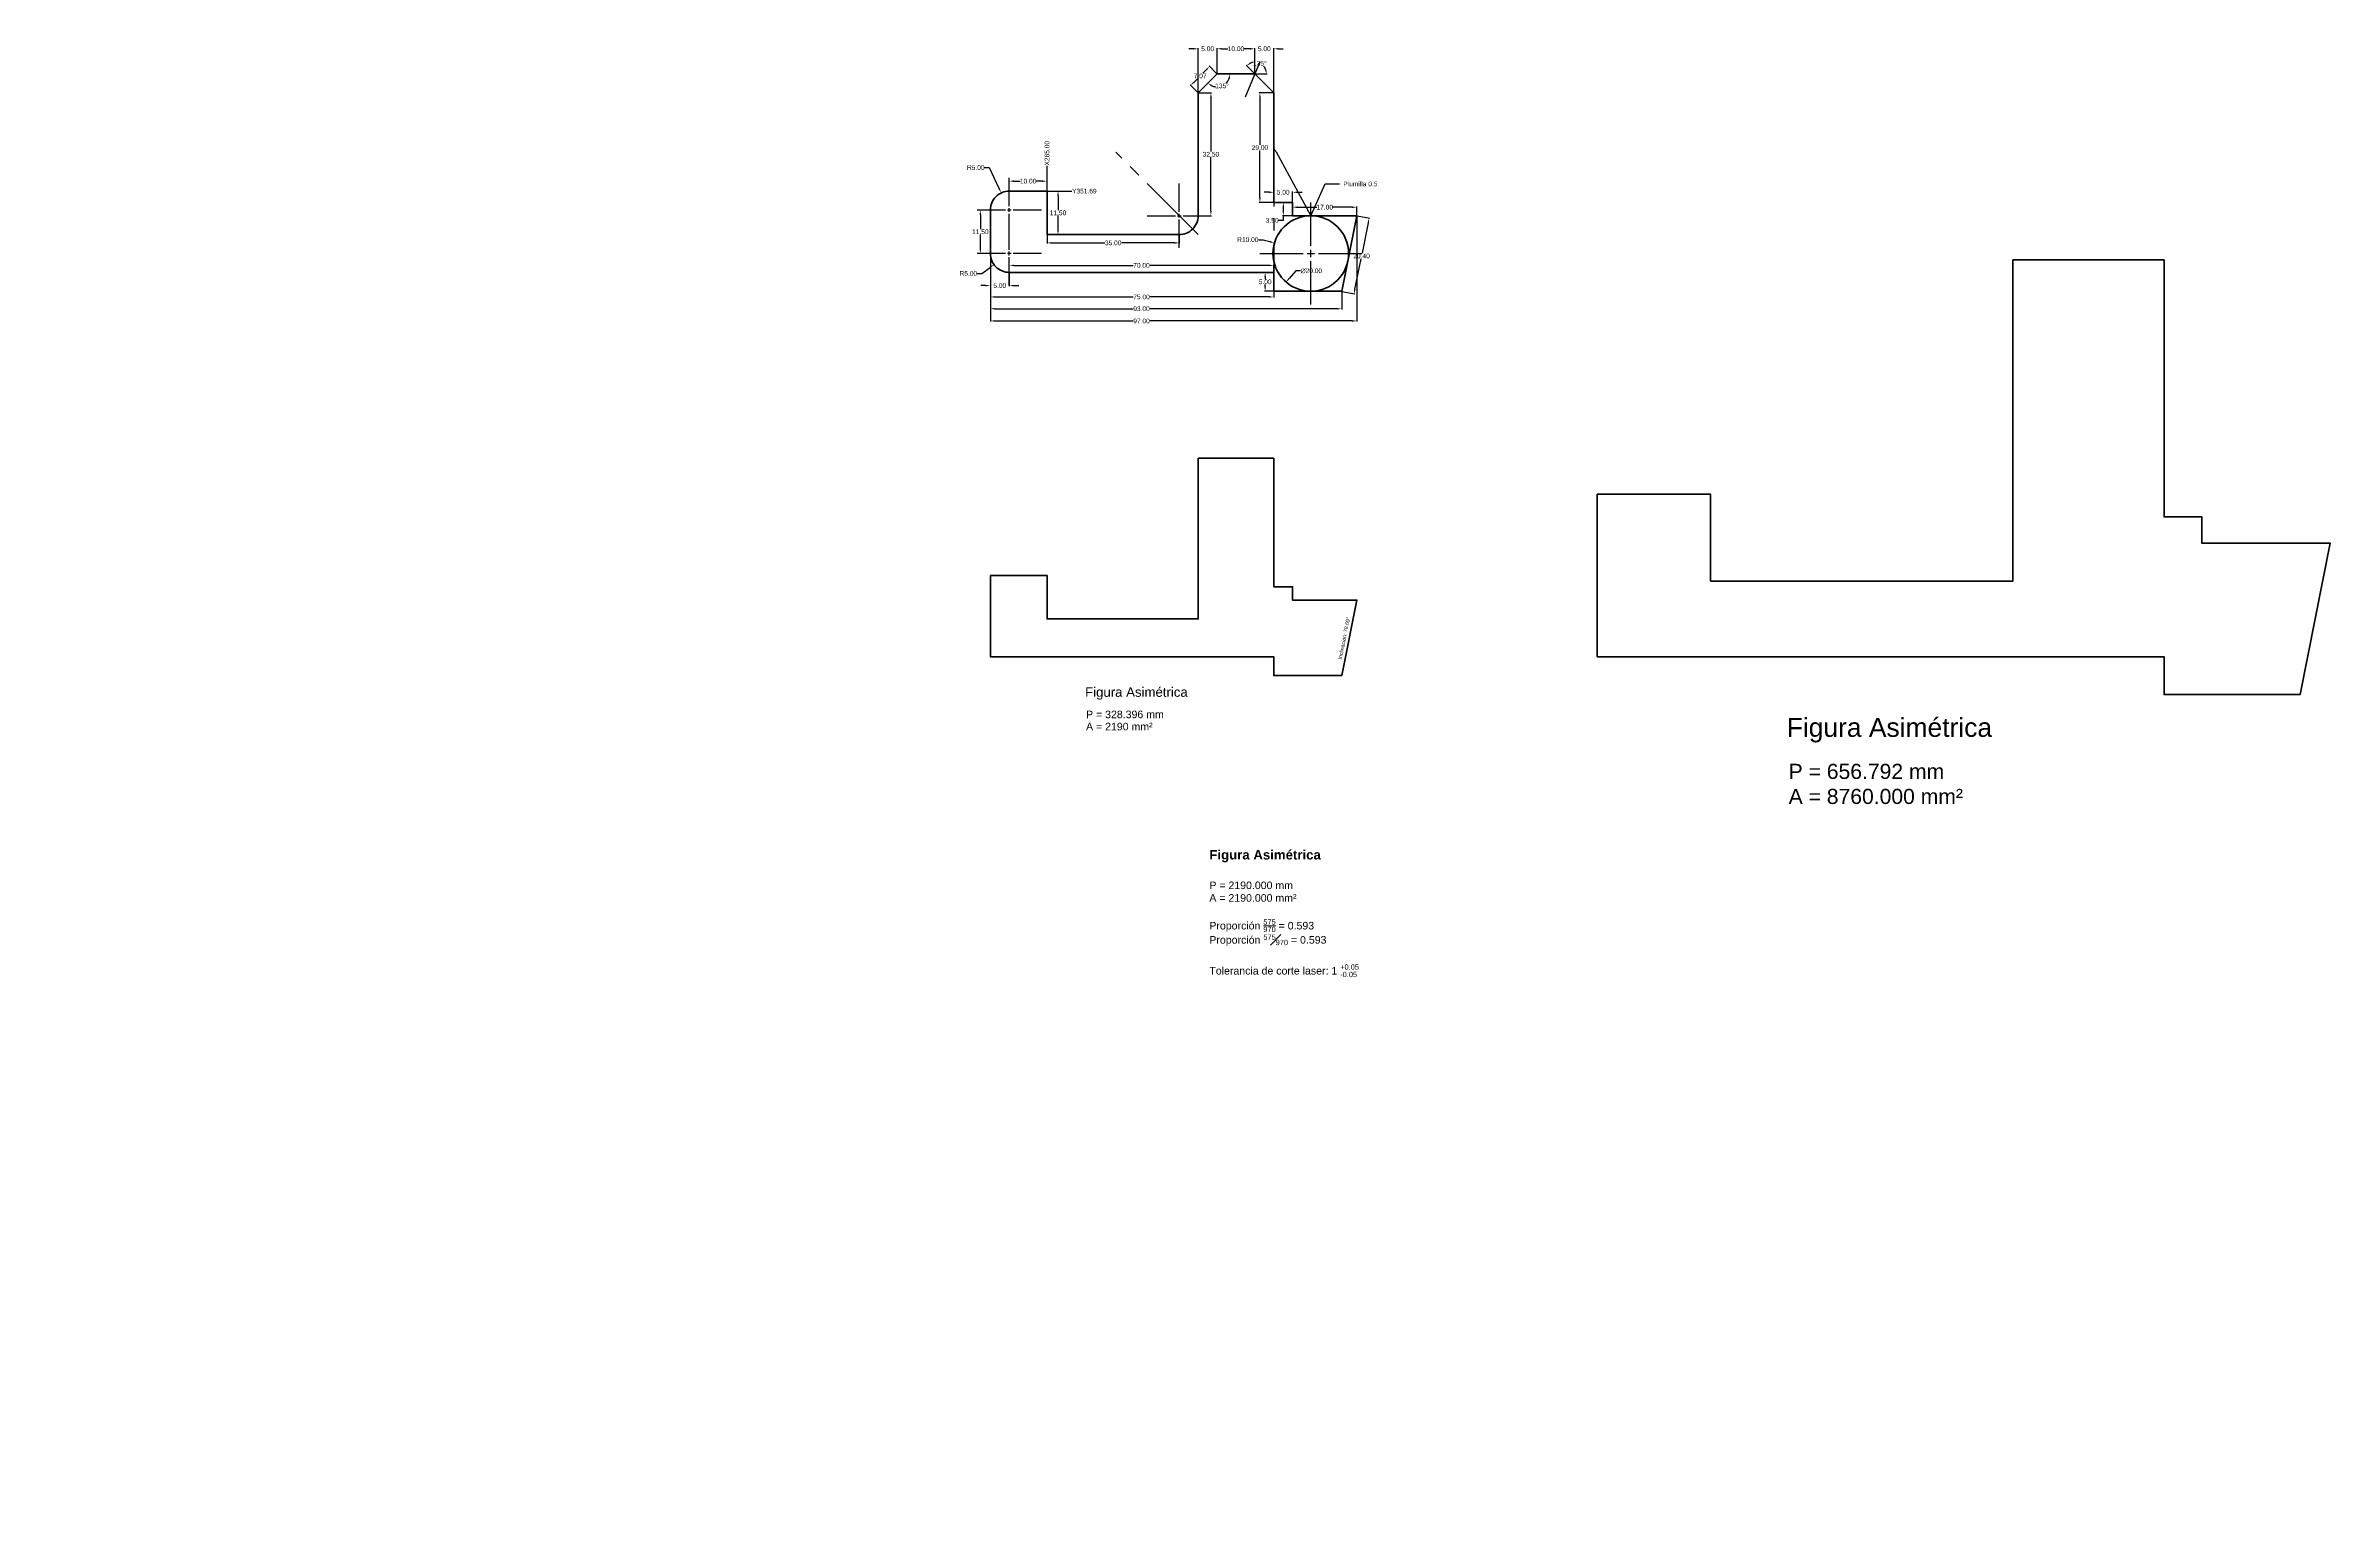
# Model space of a CAD drawing. Header units: millimetres. Extents: x 0 to 605, y 0 to 390.
import ezdxf
from ezdxf import colors
from ezdxf.entities.mleader import LeaderData, LeaderLine
from ezdxf.math import Vec2, Vec3

# ---------------------------------------------------------------- set-up
doc = ezdxf.new("R2010")
doc.units = ezdxf.units.MM
doc.linetypes.add('CENTER2', pattern=[28.575, 19.05, -3.175, 3.175, -3.175])
doc.layers.add('0-Dimension', color=92, linetype='Continuous')
doc.layers.add('0-Object', color=7, linetype='Continuous', lineweight=60)
doc.layers.add('0-Text', color=4, linetype='Continuous', lineweight=20)
doc.styles.add('Annotative', font='arial.ttf')
doc.styles.add('DACP - Arial 2.5mm', font='arial.ttf', dxfattribs={"height": 2.5})
doc.styles.get("Standard").update_dxf_attribs({"font": 'arial.ttf'})
doc.dimstyles.new('DAPC - Standard', dxfattribs={"dimtxt": 1.25, "dimasz": 1.25, "dimexe": 0.18, "dimexo": 0.0625, "dimgap": 0.09, "dimtad": 0, "dimtih": 1, "dimtoh": 1, "dimzin": 0, "dimdsep": 46, "dimtxsty": 'Standard', "dimcen": 0.09, "dimadec": 0, "dimazin": 0, "dimtfac": 1, "dimtofl": 0, "dimtmove": 0, "dimatfit": 3, "dimfxl": 1, "dimtolj": 1, "dimtzin": 0, "dimarcsym": 0})

# ---------------------------------------------------------------- blocks, each defined once
blk = doc.blocks.new('*D4')
at = {"layer": '0-Dimension', "color": 0, "lineweight": -2, "transparency": 16777216}
for p, q in [((265, 340.12), (265, 337.81)), ((300, 340.12), (300, 337.81)), ((266.25, 337.99), (280.3, 337.99)), ((298.75, 337.99), (284.7, 337.99))]:
    blk.add_line(p, q, dxfattribs=at)
at = {"layer": '0-Dimension', "color": 0, "transparency": 16777216}
for points in [[(266.25, 338.2), (266.25, 337.78), (265, 337.99)], [(298.75, 338.2), (298.75, 337.78), (300, 337.99)]]:
    blk.add_solid(points, dxfattribs=at)
at = {"layer": 'Defpoints', "color": 0, "transparency": 16777216}
for p in [(265, 340.19), (300, 340.19), (300, 337.99)]:
    blk.add_point(p, dxfattribs=at)
at = {"layer": '0-Dimension', "color": 0, "transparency": 16777216, "insert": (282.5, 337.99), "char_height": 1.25, "attachment_point": 5}
blk.add_mtext('\\A1;35.00', dxfattribs=at)
blk = doc.blocks.new('*D5')
at = {"layer": '0-Dimension', "color": 0, "lineweight": -2, "transparency": 16777216}
for p, q in [((255, 330.25), (255, 332.22)), ((256.25, 332.04), (287.81, 332.04)), ((323.75, 332.04), (292.19, 332.04)), ((325, 330.25), (325, 332.22))]:
    blk.add_line(p, q, dxfattribs=at)
at = {"layer": '0-Dimension', "color": 0, "transparency": 16777216}
for points in [[(256.25, 332.25), (256.25, 331.84), (255, 332.04)], [(323.75, 332.25), (323.75, 331.84), (325, 332.04)]]:
    blk.add_solid(points, dxfattribs=at)
at = {"layer": 'Defpoints', "color": 0, "transparency": 16777216}
for p in [(255, 332.04), (255, 330.19), (325, 330.19)]:
    blk.add_point(p, dxfattribs=at)
at = {"layer": '0-Dimension', "color": 0, "transparency": 16777216, "insert": (290, 332.04), "char_height": 1.25, "attachment_point": 5}
blk.add_mtext('\\A1;70.00', dxfattribs=at)
blk = doc.blocks.new('*D6')
at = {"layer": '0-Dimension', "color": 0, "lineweight": -2, "transparency": 16777216}
for p, q in [((324.94, 330.19), (322.55, 330.19)), ((322.73, 328.94), (322.73, 328.41)), ((322.73, 326.44), (322.73, 326.96)), ((324.94, 325.19), (322.55, 325.19))]:
    blk.add_line(p, q, dxfattribs=at)
at = {"layer": '0-Dimension', "color": 0, "transparency": 16777216}
for points in [[(322.52, 328.94), (322.94, 328.94), (322.73, 330.19)], [(322.52, 326.44), (322.94, 326.44), (322.73, 325.19)]]:
    blk.add_solid(points, dxfattribs=at)
at = {"layer": 'Defpoints', "color": 0, "transparency": 16777216}
for p in [(322.73, 330.19), (325, 330.19), (325, 325.19)]:
    blk.add_point(p, dxfattribs=at)
at = {"layer": '0-Dimension', "color": 0, "transparency": 16777216, "insert": (322.73, 327.69), "char_height": 1.25, "attachment_point": 5}
blk.add_mtext('\\A1;5.00', dxfattribs=at)
blk = doc.blocks.new('*D7')
at = {"layer": '0-Dimension', "color": 0, "lineweight": -2, "transparency": 16777216}
for p, q in [((265.06, 351.69), (268.1, 351.69)), ((267.92, 350.44), (267.92, 346.66)), ((267.92, 341.44), (267.92, 345.21)), ((265.06, 340.19), (268.1, 340.19))]:
    blk.add_line(p, q, dxfattribs=at)
at = {"layer": '0-Dimension', "color": 0, "transparency": 16777216}
for points in [[(267.71, 350.44), (268.13, 350.44), (267.92, 351.69)], [(267.71, 341.44), (268.13, 341.44), (267.92, 340.19)]]:
    blk.add_solid(points, dxfattribs=at)
at = {"layer": 'Defpoints', "color": 0, "transparency": 16777216}
for p in [(265, 351.69), (265, 340.19), (267.92, 340.19)]:
    blk.add_point(p, dxfattribs=at)
at = {"layer": '0-Dimension', "color": 0, "transparency": 16777216, "insert": (267.92, 345.94), "char_height": 1.25, "attachment_point": 5}
blk.add_mtext('\\A1;11.50', dxfattribs=at)
blk = doc.blocks.new('*D8')
at = {"layer": '0-Dimension', "color": 0, "lineweight": -2, "transparency": 16777216}
for p, q in [((255, 351.75), (255, 354.51)), ((256.25, 354.33), (257.86, 354.33)), ((263.75, 354.33), (262.14, 354.33)), ((265, 351.75), (265, 354.51))]:
    blk.add_line(p, q, dxfattribs=at)
at = {"layer": '0-Dimension', "color": 0, "transparency": 16777216}
for points in [[(256.25, 354.54), (256.25, 354.12), (255, 354.33)], [(263.75, 354.54), (263.75, 354.12), (265, 354.33)]]:
    blk.add_solid(points, dxfattribs=at)
at = {"layer": 'Defpoints', "color": 0, "transparency": 16777216}
for p in [(255, 351.69), (265, 354.33), (265, 351.69)]:
    blk.add_point(p, dxfattribs=at)
at = {"layer": '0-Dimension', "color": 0, "transparency": 16777216, "insert": (260, 354.33), "char_height": 1.25, "attachment_point": 5}
blk.add_mtext('\\A1;10.00', dxfattribs=at)
blk = doc.blocks.new('*D9')
at = {"layer": '0-Dimension', "color": 0, "lineweight": -2, "transparency": 16777216}
for p, q in [((305.06, 377.69), (308.55, 377.69)), ((308.37, 376.44), (308.37, 362.17)), ((308.37, 346.44), (308.37, 360.71)), ((305.06, 345.19), (308.55, 345.19))]:
    blk.add_line(p, q, dxfattribs=at)
at = {"layer": '0-Dimension', "color": 0, "transparency": 16777216}
for points in [[(308.17, 376.44), (308.58, 376.44), (308.37, 377.69)], [(308.17, 346.44), (308.58, 346.44), (308.37, 345.19)]]:
    blk.add_solid(points, dxfattribs=at)
at = {"layer": 'Defpoints', "color": 0, "transparency": 16777216}
for p in [(305, 377.69), (305, 345.19), (308.37, 345.19)]:
    blk.add_point(p, dxfattribs=at)
at = {"layer": '0-Dimension', "color": 0, "transparency": 16777216, "insert": (308.37, 361.44), "char_height": 1.25, "attachment_point": 5}
blk.add_mtext('\\A1;32.50', dxfattribs=at)
blk = doc.blocks.new('*D10')
at = {"layer": '0-Dimension', "color": 0, "lineweight": -2, "transparency": 16777216}
for p, q in [((324.94, 377.69), (321.16, 377.69)), ((321.34, 376.44), (321.34, 363.91)), ((321.34, 349.94), (321.34, 362.46)), ((324.94, 348.69), (321.16, 348.69))]:
    blk.add_line(p, q, dxfattribs=at)
at = {"layer": '0-Dimension', "color": 0, "transparency": 16777216}
for points in [[(321.14, 376.44), (321.55, 376.44), (321.34, 377.69)], [(321.14, 349.94), (321.55, 349.94), (321.34, 348.69)]]:
    blk.add_solid(points, dxfattribs=at)
at = {"layer": 'Defpoints', "color": 0, "transparency": 16777216}
for p in [(325, 377.69), (321.34, 348.69), (325, 348.69)]:
    blk.add_point(p, dxfattribs=at)
at = {"layer": '0-Dimension', "color": 0, "transparency": 16777216, "insert": (321.34, 363.19), "char_height": 1.25, "attachment_point": 5}
blk.add_mtext('\\A1;29.00', dxfattribs=at)
blk = doc.blocks.new('*D11')
at = {"layer": '0-Dimension', "color": 0, "lineweight": -2, "transparency": 16777216}
for p, q in [((323.75, 351.39), (322.5, 351.39)), ((325, 348.75), (325, 351.57)), ((330, 348.75), (330, 351.57)), ((331.25, 351.39), (332.5, 351.39))]:
    blk.add_line(p, q, dxfattribs=at)
at = {"layer": '0-Dimension', "color": 0, "transparency": 16777216}
for points in [[(323.75, 351.6), (323.75, 351.18), (325, 351.39)], [(331.25, 351.6), (331.25, 351.18), (330, 351.39)]]:
    blk.add_solid(points, dxfattribs=at)
at = {"layer": 'Defpoints', "color": 0, "transparency": 16777216}
for p in [(330, 351.39), (325, 348.69), (330, 348.69)]:
    blk.add_point(p, dxfattribs=at)
at = {"layer": '0-Dimension', "color": 0, "transparency": 16777216, "insert": (327.5, 351.39), "char_height": 1.25, "attachment_point": 5}
blk.add_mtext('\\A1;5.00', dxfattribs=at)
blk = doc.blocks.new('*D12')
at = {"layer": '0-Dimension', "color": 0, "lineweight": -2, "transparency": 16777216}
for p, q in [((329.94, 348.69), (327.35, 348.69)), ((329.94, 345.19), (327.35, 345.19)), ((327.53, 347.44), (327.53, 346.44)), ((327.53, 345.19), (327.53, 343.94)), ((327.53, 343.94), (326.28, 343.94))]:
    blk.add_line(p, q, dxfattribs=at)
at = {"layer": '0-Dimension', "color": 0, "transparency": 16777216}
for points in [[(327.32, 347.44), (327.73, 347.44), (327.53, 348.69)], [(327.32, 346.44), (327.73, 346.44), (327.53, 345.19)]]:
    blk.add_solid(points, dxfattribs=at)
at = {"layer": 'Defpoints', "color": 0, "transparency": 16777216}
for p in [(327.53, 345.19), (330, 348.69), (330, 345.19)]:
    blk.add_point(p, dxfattribs=at)
at = {"layer": '0-Dimension', "color": 0, "transparency": 16777216, "insert": (324.57, 343.94), "char_height": 1.25, "attachment_point": 5}
blk.add_mtext('\\A1;3.50', dxfattribs=at)
blk = doc.blocks.new('*D13')
at = {"layer": '0-Dimension', "color": 0, "lineweight": -2, "transparency": 16777216}
for p, q in [((330, 345.25), (330, 347.62)), ((331.25, 347.44), (336.36, 347.44)), ((345.75, 347.44), (340.64, 347.44)), ((347, 345.25), (347, 347.62))]:
    blk.add_line(p, q, dxfattribs=at)
at = {"layer": '0-Dimension', "color": 0, "transparency": 16777216}
for points in [[(331.25, 347.65), (331.25, 347.23), (330, 347.44)], [(345.75, 347.65), (345.75, 347.23), (347, 347.44)]]:
    blk.add_solid(points, dxfattribs=at)
at = {"layer": 'Defpoints', "color": 0, "transparency": 16777216}
for p in [(330, 345.19), (347, 347.44), (347, 345.19)]:
    blk.add_point(p, dxfattribs=at)
at = {"layer": '0-Dimension', "color": 0, "transparency": 16777216, "insert": (338.5, 347.44), "char_height": 1.25, "attachment_point": 5}
blk.add_mtext('\\A1;17.00', dxfattribs=at)
blk = doc.blocks.new('*D17')
at = {"layer": '0-Dimension', "color": 0, "lineweight": -2, "transparency": 16777216}
for p, q in [((320.94, 338.84), (322.19, 338.84)), ((322.19, 338.84), (324, 338.32)), ((334.71, 335.19), (334.89, 335.19)), ((334.8, 335.1), (334.8, 335.28))]:
    blk.add_line(p, q, dxfattribs=at)
at = {"layer": '0-Dimension', "color": 0, "transparency": 16777216}
blk.add_solid([(324.05, 338.52), (323.94, 338.12), (325.2, 337.97)], dxfattribs=at)
at = {"layer": 'Defpoints', "color": 0, "transparency": 16777216}
for p in [(325.2, 337.97), (334.8, 335.19)]:
    blk.add_point(p, dxfattribs=at)
at = {"layer": '0-Dimension', "color": 0, "transparency": 16777216, "insert": (318.14, 338.84), "char_height": 1.25, "attachment_point": 5}
blk.add_mtext('\\A1;R10.00', dxfattribs=at)
blk = doc.blocks.new('*D19')
at = {"layer": '0-Dimension', "color": 0, "lineweight": -2, "transparency": 16777216}
for p, q in [((330.82, 330.6), (329.07, 328.58)), ((332.07, 330.6), (330.82, 330.6))]:
    blk.add_line(p, q, dxfattribs=at)
at = {"layer": '0-Dimension', "color": 0, "transparency": 16777216}
blk.add_solid([(328.91, 328.72), (329.22, 328.44), (328.25, 327.64)], dxfattribs=at)
at = {"layer": 'Defpoints', "color": 0, "transparency": 16777216}
for p in [(341.36, 342.74), (328.25, 327.64)]:
    blk.add_point(p, dxfattribs=at)
at = {"layer": '0-Dimension', "color": 0, "transparency": 16777216, "insert": (334.95, 330.6), "char_height": 1.25, "attachment_point": 5}
blk.add_mtext('\\A1;∅20.00', dxfattribs=at)
blk = doc.blocks.new('*D20')
at = {"layer": '0-Dimension', "color": 0, "lineweight": -2, "transparency": 16777216}
for p, q in [((347.06, 345.17), (350.42, 344.5)), ((350, 343.31), (348.39, 335.27)), ((346.49, 325.76), (348.1, 333.81)), ((343.06, 325.17), (346.42, 324.5))]:
    blk.add_line(p, q, dxfattribs=at)
at = {"layer": '0-Dimension', "color": 0, "transparency": 16777216}
for points in [[(349.8, 343.35), (350.21, 343.27), (350.25, 344.54)], [(346.29, 325.8), (346.7, 325.72), (346.25, 324.54)]]:
    blk.add_solid(points, dxfattribs=at)
at = {"layer": 'Defpoints', "color": 0, "transparency": 16777216}
for p in [(347, 345.19), (343, 325.19), (346.25, 324.54)]:
    blk.add_point(p, dxfattribs=at)
at = {"layer": '0-Dimension', "color": 0, "transparency": 16777216, "insert": (348.25, 334.54), "char_height": 1.25, "attachment_point": 5}
blk.add_mtext('\\A1;20.40', dxfattribs=at)
blk = doc.blocks.new('*D24')
at = {"layer": '0-Dimension', "color": 0, "lineweight": -2, "transparency": 16777216}
for start, end in [(314.6889, 338.95117), (246.04883, 262.72285)]:
    blk.add_arc((310, 382.69), 3.42, start, end, dxfattribs=at)
at = {"layer": '0-Dimension', "color": 0, "transparency": 16777216}
for points in [[(312.99, 381.5), (313.4, 381.42), (313.42, 382.69)], [(308.49, 379.39), (308.73, 379.73), (307.58, 380.27)]]:
    blk.add_solid(points, dxfattribs=at)
at = {"layer": 'Defpoints', "color": 0, "transparency": 16777216}
for p in [(310, 382.69), (310, 382.69), (320, 382.69), (305, 377.69), (310, 379.26)]:
    blk.add_point(p, dxfattribs=at)
at = {"layer": '0-Dimension', "color": 0, "transparency": 16777216, "insert": (311.31, 379.53), "char_height": 1.25, "attachment_point": 5}
blk.add_mtext('\\A1;135°', dxfattribs=at)
blk = doc.blocks.new('*D25')
at = {"layer": '0-Dimension', "color": 0, "lineweight": -2, "transparency": 16777216}
for p, q in [((319.96, 382.73), (317.67, 385.02)), ((320.06, 382.69), (323.29, 382.69))]:
    blk.add_line(p, q, dxfattribs=at)
for start, end in [(97.57165, 111.84467), (23.15533, 42.05551)]:
    blk.add_arc((320, 382.69), 3.11, start, end, dxfattribs=at)
at = {"layer": '0-Dimension', "color": 0, "transparency": 16777216}
for points in [[(318.96, 385.4), (318.73, 385.75), (317.8, 384.89)], [(323.07, 383.95), (322.66, 383.87), (323.11, 382.69)]]:
    blk.add_solid(points, dxfattribs=at)
at = {"layer": 'Defpoints', "color": 0, "transparency": 16777216}
for p in [(310, 382.69), (320, 385.8), (320, 382.69), (320, 382.69), (325, 377.69)]:
    blk.add_point(p, dxfattribs=at)
at = {"layer": '0-Dimension', "color": 0, "transparency": 16777216, "insert": (321.33, 385.5), "char_height": 1.25, "attachment_point": 5}
blk.add_mtext('\\A1;135°', dxfattribs=at)
blk = doc.blocks.new('*D26')
at = {"layer": '0-Dimension', "color": 0, "lineweight": -2, "transparency": 16777216}
for p, q in [((303.9, 380.55), (304.79, 381.44)), ((307.13, 383.78), (306.25, 382.9)), ((309.96, 382.73), (307.89, 384.8)), ((304.96, 377.73), (302.89, 379.8))]:
    blk.add_line(p, q, dxfattribs=at)
at = {"layer": '0-Dimension', "color": 0, "transparency": 16777216}
for points in [[(306.99, 383.93), (307.28, 383.64), (308.02, 384.67)], [(303.76, 380.7), (304.05, 380.4), (303.02, 379.67)]]:
    blk.add_solid(points, dxfattribs=at)
at = {"layer": 'Defpoints', "color": 0, "transparency": 16777216}
for p in [(308.02, 384.67), (310, 382.69), (305, 377.69)]:
    blk.add_point(p, dxfattribs=at)
at = {"layer": '0-Dimension', "color": 0, "transparency": 16777216, "insert": (305.52, 382.17), "char_height": 1.25, "attachment_point": 5}
blk.add_mtext('\\A1;7.07', dxfattribs=at)
blk = doc.blocks.new('*D27')
at = {"layer": '0-Dimension', "color": 0, "lineweight": -2, "transparency": 16777216}
blk.add_line((265.06, 351.69), (271.57, 351.69), dxfattribs=at)
at = {"layer": 'Defpoints', "color": 0, "transparency": 16777216}
for p in [(265, 351.69), (271.57, 351.69), (0, 0)]:
    blk.add_point(p, dxfattribs=at)
at = {"layer": '0-Dimension', "color": 0, "transparency": 16777216, "insert": (274.87, 351.69), "char_height": 1.25, "attachment_point": 5}
blk.add_mtext('\\A1;Y351.69', dxfattribs=at)
blk = doc.blocks.new('*D28')
at = {"layer": '0-Dimension', "color": 0, "lineweight": -2, "transparency": 16777216}
blk.add_line((265, 351.75), (265, 358.41), dxfattribs=at)
at = {"layer": 'Defpoints', "color": 0, "transparency": 16777216}
for p in [(265, 358.41), (265, 351.69), (0, 0)]:
    blk.add_point(p, dxfattribs=at)
at = {"layer": '0-Dimension', "color": 0, "transparency": 16777216, "insert": (265, 361.71), "char_height": 1.25, "attachment_point": 5, "rotation": 90}
blk.add_mtext('\\A1;X265.00', dxfattribs=at)
blk = doc.blocks.new('*D29')
at = {"layer": '0-Dimension', "color": 0, "lineweight": -2, "transparency": 16777216}
for p, q in [((249.94, 346.69), (247.17, 346.69)), ((247.35, 345.44), (247.35, 341.66)), ((247.35, 336.44), (247.35, 340.21)), ((249.94, 335.19), (247.17, 335.19))]:
    blk.add_line(p, q, dxfattribs=at)
at = {"layer": '0-Dimension', "color": 0, "transparency": 16777216}
for points in [[(247.15, 345.44), (247.56, 345.44), (247.35, 346.69)], [(247.15, 336.44), (247.56, 336.44), (247.35, 335.19)]]:
    blk.add_solid(points, dxfattribs=at)
at = {"layer": 'Defpoints', "color": 0, "transparency": 16777216}
for p in [(250, 346.69), (247.35, 335.19), (250, 335.19)]:
    blk.add_point(p, dxfattribs=at)
at = {"layer": '0-Dimension', "color": 0, "transparency": 16777216, "insert": (247.35, 340.94), "char_height": 1.25, "attachment_point": 5}
blk.add_mtext('\\A1;11.50', dxfattribs=at)
blk = doc.blocks.new('*D30')
at = {"layer": '0-Dimension', "color": 0, "lineweight": -2, "transparency": 16777216}
for p, q in [((250, 335.12), (250, 326.51)), ((248.75, 326.69), (247.5, 326.69)), ((255, 330.12), (255, 326.51)), ((256.25, 326.69), (257.5, 326.69))]:
    blk.add_line(p, q, dxfattribs=at)
at = {"layer": '0-Dimension', "color": 0, "transparency": 16777216}
for points in [[(248.75, 326.9), (248.75, 326.48), (250, 326.69)], [(256.25, 326.9), (256.25, 326.48), (255, 326.69)]]:
    blk.add_solid(points, dxfattribs=at)
at = {"layer": 'Defpoints', "color": 0, "transparency": 16777216}
for p in [(250, 335.19), (255, 330.19), (255, 326.69)]:
    blk.add_point(p, dxfattribs=at)
at = {"layer": '0-Dimension', "color": 0, "transparency": 16777216, "insert": (252.5, 326.69), "char_height": 1.25, "attachment_point": 5}
blk.add_mtext('\\A1;5.00', dxfattribs=at)
blk = doc.blocks.new('*D31')
at = {"layer": '0-Dimension', "color": 0, "lineweight": -2, "transparency": 16777216}
for p, q in [((250, 335.12), (250, 323.51)), ((251.25, 323.69), (287.81, 323.69)), ((323.75, 323.69), (292.19, 323.69)), ((325, 325.12), (325, 323.51))]:
    blk.add_line(p, q, dxfattribs=at)
at = {"layer": '0-Dimension', "color": 0, "transparency": 16777216}
for points in [[(251.25, 323.9), (251.25, 323.48), (250, 323.69)], [(323.75, 323.9), (323.75, 323.48), (325, 323.69)]]:
    blk.add_solid(points, dxfattribs=at)
at = {"layer": 'Defpoints', "color": 0, "transparency": 16777216}
for p in [(250, 335.19), (325, 325.19), (325, 323.69)]:
    blk.add_point(p, dxfattribs=at)
at = {"layer": '0-Dimension', "color": 0, "transparency": 16777216, "insert": (290, 323.69), "char_height": 1.25, "attachment_point": 5}
blk.add_mtext('\\A1;75.00', dxfattribs=at)
blk = doc.blocks.new('*D32')
at = {"layer": '0-Dimension', "color": 0, "lineweight": -2, "transparency": 16777216}
for p, q in [((250, 335.12), (250, 320.38)), ((251.25, 320.56), (287.8, 320.56)), ((341.75, 320.56), (292.2, 320.56)), ((343, 325.12), (343, 320.38))]:
    blk.add_line(p, q, dxfattribs=at)
at = {"layer": '0-Dimension', "color": 0, "transparency": 16777216}
for points in [[(251.25, 320.77), (251.25, 320.36), (250, 320.56)], [(341.75, 320.77), (341.75, 320.36), (343, 320.56)]]:
    blk.add_solid(points, dxfattribs=at)
at = {"layer": 'Defpoints', "color": 0, "transparency": 16777216}
for p in [(250, 335.19), (343, 325.19), (343, 320.56)]:
    blk.add_point(p, dxfattribs=at)
at = {"layer": '0-Dimension', "color": 0, "transparency": 16777216, "insert": (290, 320.56), "char_height": 1.25, "attachment_point": 5}
blk.add_mtext('\\A1;93.00', dxfattribs=at)
blk = doc.blocks.new('*D33')
at = {"layer": '0-Dimension', "color": 0, "lineweight": -2, "transparency": 16777216}
for p, q in [((347, 345.12), (347, 317.16)), ((250, 335.12), (250, 317.16)), ((251.25, 317.34), (287.8, 317.34)), ((345.75, 317.34), (292.2, 317.34))]:
    blk.add_line(p, q, dxfattribs=at)
at = {"layer": '0-Dimension', "color": 0, "transparency": 16777216}
for points in [[(251.25, 317.55), (251.25, 317.13), (250, 317.34)], [(345.75, 317.55), (345.75, 317.13), (347, 317.34)]]:
    blk.add_solid(points, dxfattribs=at)
at = {"layer": 'Defpoints', "color": 0, "transparency": 16777216}
for p in [(347, 345.19), (250, 335.19), (347, 317.34)]:
    blk.add_point(p, dxfattribs=at)
at = {"layer": '0-Dimension', "color": 0, "transparency": 16777216, "insert": (290, 317.34), "char_height": 1.25, "attachment_point": 5}
blk.add_mtext('\\A1;97.00', dxfattribs=at)
blk = doc.blocks.new('*D34')
at = {"layer": '0-Dimension', "color": 0, "lineweight": -2, "transparency": 16777216}
for p, q in [((303.75, 389.35), (302.5, 389.35)), ((305, 377.75), (305, 389.53)), ((310, 382.75), (310, 389.53)), ((311.25, 389.35), (312.5, 389.35))]:
    blk.add_line(p, q, dxfattribs=at)
at = {"layer": '0-Dimension', "color": 0, "transparency": 16777216}
for points in [[(303.75, 389.56), (303.75, 389.14), (305, 389.35)], [(311.25, 389.56), (311.25, 389.14), (310, 389.35)]]:
    blk.add_solid(points, dxfattribs=at)
at = {"layer": 'Defpoints', "color": 0, "transparency": 16777216}
for p in [(310, 389.35), (310, 382.69), (305, 377.69)]:
    blk.add_point(p, dxfattribs=at)
at = {"layer": '0-Dimension', "color": 0, "transparency": 16777216, "insert": (307.5, 389.35), "char_height": 1.25, "attachment_point": 5}
blk.add_mtext('\\A1;5.00', dxfattribs=at)
blk = doc.blocks.new('*D35')
at = {"layer": '0-Dimension', "color": 0, "lineweight": -2, "transparency": 16777216}
for p, q in [((310, 382.75), (310, 389.53)), ((311.25, 389.35), (312.86, 389.35)), ((318.75, 389.35), (317.14, 389.35)), ((320, 382.75), (320, 389.53))]:
    blk.add_line(p, q, dxfattribs=at)
at = {"layer": '0-Dimension', "color": 0, "transparency": 16777216}
for points in [[(311.25, 389.56), (311.25, 389.14), (310, 389.35)], [(318.75, 389.56), (318.75, 389.14), (320, 389.35)]]:
    blk.add_solid(points, dxfattribs=at)
at = {"layer": 'Defpoints', "color": 0, "transparency": 16777216}
for p in [(320, 389.35), (310, 382.69), (320, 382.69)]:
    blk.add_point(p, dxfattribs=at)
at = {"layer": '0-Dimension', "color": 0, "transparency": 16777216, "insert": (315, 389.35), "char_height": 1.25, "attachment_point": 5}
blk.add_mtext('\\A1;10.00', dxfattribs=at)
blk = doc.blocks.new('*D36')
at = {"layer": '0-Dimension', "color": 0, "lineweight": -2, "transparency": 16777216}
for p, q in [((318.75, 389.35), (317.5, 389.35)), ((320, 382.75), (320, 389.53)), ((325, 377.75), (325, 389.53)), ((326.25, 389.35), (327.5, 389.35))]:
    blk.add_line(p, q, dxfattribs=at)
at = {"layer": '0-Dimension', "color": 0, "transparency": 16777216}
for points in [[(318.75, 389.56), (318.75, 389.14), (320, 389.35)], [(326.25, 389.56), (326.25, 389.14), (325, 389.35)]]:
    blk.add_solid(points, dxfattribs=at)
at = {"layer": 'Defpoints', "color": 0, "transparency": 16777216}
for p in [(325, 389.35), (320, 382.69), (325, 377.69)]:
    blk.add_point(p, dxfattribs=at)
at = {"layer": '0-Dimension', "color": 0, "transparency": 16777216, "insert": (322.5, 389.35), "char_height": 1.25, "attachment_point": 5}
blk.add_mtext('\\A1;5.00', dxfattribs=at)
blk = doc.blocks.new('*U37')
at = {"layer": '0-Dimension', "color": 0, "linetype": 'CENTER2', "transparency": 16777216}
for p, q in [((0, 2), (0, 13.5)), ((-13.5, 0), (-2, 0)), ((2, 0), (13.5, 0)), ((0, -13.5), (0, -2))]:
    blk.add_line(p, q, dxfattribs=at)
at = {"layer": '0-Dimension', "color": 0, "linetype": 'Continuous', "transparency": 16777216}
for p, q in [((-1, 0), (1, 0)), ((0, -1), (0, 1))]:
    blk.add_line(p, q, dxfattribs=at)
blk = doc.blocks.new('*U38')
at = {"layer": '0-Dimension', "color": 0, "linetype": 'CENTER2', "transparency": 16777216}
for p, q in [((0, 1), (0, 8.5)), ((-8.5, 0), (-1, 0)), ((1, 0), (8.5, 0)), ((0, -8.5), (0, -1))]:
    blk.add_line(p, q, dxfattribs=at)
at = {"layer": '0-Dimension', "color": 0, "linetype": 'Continuous', "transparency": 16777216}
for p, q in [((-0.5, 0), (0.5, 0)), ((0, -0.5), (0, 0.5))]:
    blk.add_line(p, q, dxfattribs=at)
blk = doc.blocks.new('*U39')
at = {"layer": '0-Dimension', "color": 0, "linetype": 'CENTER2', "transparency": 16777216}
for p, q in [((0, 1), (0, 8.5)), ((-8.5, 0), (-1, 0)), ((1, 0), (8.5, 0)), ((0, -8.5), (0, -1))]:
    blk.add_line(p, q, dxfattribs=at)
at = {"layer": '0-Dimension', "color": 0, "linetype": 'Continuous', "transparency": 16777216}
for p, q in [((-0.5, 0), (0.5, 0)), ((0, -0.5), (0, 0.5))]:
    blk.add_line(p, q, dxfattribs=at)
blk = doc.blocks.new('*U40')
at = {"layer": '0-Dimension', "color": 0, "linetype": 'CENTER2', "transparency": 16777216}
for p, q in [((0, 1), (0, 8.5)), ((-8.5, 0), (-1, 0)), ((1, 0), (8.5, 0)), ((0, -8.5), (0, -1))]:
    blk.add_line(p, q, dxfattribs=at)
at = {"layer": '0-Dimension', "color": 0, "linetype": 'Continuous', "transparency": 16777216}
for p, q in [((-0.5, 0), (0.5, 0)), ((0, -0.5), (0, 0.5))]:
    blk.add_line(p, q, dxfattribs=at)
blk = doc.blocks.new('*U41')
at = {"layer": '0-Dimension', "color": 0, "linetype": 'CENTER2', "transparency": 16777216}
blk.add_line((1.95, 4.7), (-1.95, -4.7), dxfattribs=at)
blk = doc.blocks.new('*U42')
at = {"layer": '0-Dimension', "color": 0, "linetype": 'CENTER2', "transparency": 16777216}
blk.add_line((10.9, -10.9), (-10.9, 10.9), dxfattribs=at)
blk = doc.blocks.new('*D43')
at = {"layer": '0-Dimension', "color": 0, "lineweight": -2, "transparency": 16777216}
for p, q in [((254.91, 335.19), (255.09, 335.19)), ((255, 335.1), (255, 335.28)), ((246.49, 329.92), (247.74, 329.92)), ((247.74, 329.92), (249.94, 331.52))]:
    blk.add_line(p, q, dxfattribs=at)
at = {"layer": '0-Dimension', "color": 0, "transparency": 16777216}
blk.add_solid([(249.82, 331.69), (250.06, 331.35), (250.95, 332.25)], dxfattribs=at)
at = {"layer": 'Defpoints', "color": 0, "transparency": 16777216}
for p in [(255, 335.19), (250.95, 332.25)]:
    blk.add_point(p, dxfattribs=at)
at = {"layer": '0-Dimension', "color": 0, "transparency": 16777216, "insert": (244.18, 329.92), "char_height": 1.25, "attachment_point": 5}
blk.add_mtext('\\A1;R5.00', dxfattribs=at)
blk = doc.blocks.new('*D44')
at = {"layer": '0-Dimension', "color": 0, "lineweight": -2, "transparency": 16777216}
for p, q in [((248.45, 357.92), (249.7, 357.92)), ((249.7, 357.92), (252.33, 352.34)), ((254.91, 346.69), (255.09, 346.69)), ((255, 346.6), (255, 346.78))]:
    blk.add_line(p, q, dxfattribs=at)
at = {"layer": '0-Dimension', "color": 0, "transparency": 16777216}
blk.add_solid([(252.52, 352.43), (252.15, 352.25), (252.87, 351.21)], dxfattribs=at)
at = {"layer": 'Defpoints', "color": 0, "transparency": 16777216}
for p in [(252.87, 351.21), (255, 346.69)]:
    blk.add_point(p, dxfattribs=at)
at = {"layer": '0-Dimension', "color": 0, "transparency": 16777216, "insert": (246.14, 357.92), "char_height": 1.25, "attachment_point": 5}
blk.add_mtext('\\A1;R5.00', dxfattribs=at)
blk = doc.blocks.new('*U45')
at = {"layer": '0-Dimension', "color": 0, "linetype": 'CENTER2', "transparency": 16777216}
blk.add_line((0, 21.25), (0, -21.25), dxfattribs=at)

msp = doc.modelspace()

# ---------------------------------------------------------------- linework, layer by layer
at = {"layer": '0-Object'}
msp.add_lwpolyline([(255, 351.687), (265, 351.687), (265, 340.187), (300, 340.187, 0.4142136), (305, 345.187), (305, 377.687), (310, 382.687), (320, 382.687), (325, 377.687), (325, 348.687), (330, 348.687), (330, 345.187), (347, 345.187), (343, 325.187), (325, 325.187), (325, 330.187), (255, 330.187, -0.4142136), (250, 335.187), (250, 346.687, -0.4142136)], format="xyb", close=True, dxfattribs=at)
for points in [[(410.617, 271.5), (440.617, 271.5), (440.617, 248.5), (520.617, 248.5), (520.617, 333.5), (560.617, 333.5), (560.617, 265.5), (570.617, 265.5), (570.617, 258.5), (604.617, 258.5), (596.617, 218.5), (560.617, 218.5), (560.617, 228.5), (410.617, 228.5), (410.617, 271.5)], [(250, 250), (265, 250), (265, 238.5), (305, 238.5), (305, 281), (325, 281), (325, 247), (330, 247), (330, 243.5), (347, 243.5), (343, 223.5), (325, 223.5), (325, 228.5), (250, 228.5), (250, 250)]]:
    msp.add_lwpolyline(points, dxfattribs=at)
msp.add_circle((334.802, 335.187), 10, dxfattribs=at)

# ---------------------------------------------------------------- block references
at = {"layer": '0-Dimension', "linetype": 'CENTER2'}
for name, p in [('*U41', (319.393, 381.222)), ('*U45', (325, 345.437)), ('*U42', (294.073, 351.114)), ('*U38', (300, 345.187)), ('*U37', (334.802, 335.187))]:
    msp.add_blockref(name, p, dxfattribs=at)
at = {"layer": '0-Dimension', "linetype": 'CENTER2', "extrusion": (0, 0, -1)}
for name, p in [('*U39', (-255, 346.687)), ('*U40', (-255, 335.187))]:
    msp.add_blockref(name, p, dxfattribs=at)

# ---------------------------------------------------------------- texts
at = {"layer": '0-Text'}
msp.add_text('Inclinación: 78.69°', height=1, rotation=78.69, dxfattribs=at).set_placement((343, 227.69))
at = {"layer": '0-Text', "style": 'DACP - Arial 2.5mm'}
for height, p in [(2.5, (275.074, 217.899)), (5, (460.765, 207.298))]:
    msp.add_text('Figura Asimétrica', height=height, dxfattribs=at).set_placement(p)
at = {"layer": '0-Text'}
for s, height, p in [('P = 328.396 mm', 2, (275.326, 212.231)), ('A = 2190 mm²', 2, (275.326, 209.018)), ('P = 656.792 mm', 4, (461.269, 196.158)), ('A = 8760.000 mm²', 4, (461.269, 189.536))]:
    msp.add_text(s, height=height, dxfattribs=at).set_placement(p)
at = {"layer": '0-Text', "insert": (307.965, 177.349), "char_height": 2.5, "width": 95.98216, "attachment_point": 1, "style": 'Annotative'}
msp.add_mtext('\\A1;{\\fArial|b1|i0|c0|p34;Figura Asimétrica}\\P\\P{\\H0.8x;P = 2190.000 mm\\PA = 2190.000 mm²\\P\\PProporción \\H0.7x;\\S575/970;\\H1.42857x; = 0.593}\\P{\\H0.8x;Proporción \\H0.7x;\\S575#970;\\H1.42857x; = 0.593}\\P\\P{\\H0.8x;Tolerancia de corte laser: 1 \\H0.7x;\\S+0.05^ -0.05;\\H1.42857x; }\\P', dxfattribs=at)

# ---------------------------------------------------------------- dimensions: what is measured, and where the dimension line sits
at = {"layer": '0-Dimension'}
for base, p1, p2, picture, middle in [((310, 389.348), (305, 377.687), (310, 382.687), '*D34', (307.5, 389.348)), ((265, 354.332), (255, 351.687), (265, 351.687), '*D8', (260, 354.332)), ((330, 351.391), (325, 348.687), (330, 348.687), '*D11', (327.5, 351.391)), ((347, 347.443), (330, 345.187), (347, 345.187), '*D13', (338.5, 347.443))]:
    dim = msp.add_linear_dim(base=base, p1=p1, p2=p2, dimstyle='DAPC - Standard', dxfattribs=at)
    dim.commit()
    dim.dimension.update_dxf_attribs({"geometry": picture, "text_midpoint": middle})
for base, p1, p2, picture, middle in [((320, 389.348), (310, 382.687), (320, 382.687), '*D35', (315, 389.348)), ((325, 389.348), (320, 382.687), (325, 377.687), '*D36', (322.5, 389.348))]:
    dim = msp.add_linear_dim(base=base, p1=p1, p2=p2, dimstyle='DAPC - Standard', override={"dimtmove": 1}, dxfattribs=at)
    dim.commit()
    dim.dimension.update_dxf_attribs({"geometry": picture, "text_midpoint": middle})
for p1, p2, distance, picture, middle in [((305, 377.687), (310, 382.687), 2.802, '*D26', (305.519, 382.168)), ((347, 345.187), (343, 325.187), 3.312, '*D20', (348.248, 334.537))]:
    dim = msp.add_aligned_dim(p1=p1, p2=p2, distance=distance, dimstyle='DAPC - Standard', dxfattribs=at)
    dim.commit()
    dim.dimension.update_dxf_attribs({"geometry": picture, "text_midpoint": middle})
dim = msp.add_angular_dim_2l(base=(310, 379.265), line1=((310, 382.687), (320, 382.687)), line2=((305, 377.687), (310, 382.687)), dimstyle='DAPC - Standard', dxfattribs=at)
dim.commit()
dim.dimension.update_dxf_attribs({"geometry": '*D24', "text_midpoint": (311.309, 379.525)})
dim = msp.add_angular_dim_2l(base=(320, 385.801), line1=((320, 382.687), (325, 377.687)), line2=((310, 382.687), (320, 382.687)), dimstyle='DAPC - Standard', dxfattribs=at)
dim.commit()
dim.dimension.update_dxf_attribs({"geometry": '*D25', "text_midpoint": (321.333, 385.501), "dimtype": 162})
for base, p1, p2, picture, middle in [((308.374, 345.187), (305, 377.687), (305, 345.187), '*D9', (308.374, 361.437)), ((321.345, 348.687), (325, 377.687), (325, 348.687), '*D10', (321.345, 363.187)), ((267.92, 340.187), (265, 351.687), (265, 340.187), '*D7', (267.92, 345.937)), ((247.354, 335.187), (250, 346.687), (250, 335.187), '*D29', (247.354, 340.937)), ((327.526, 345.187), (330, 348.687), (330, 345.187), '*D12', (324.565, 343.937))]:
    dim = msp.add_linear_dim(base=base, p1=p1, p2=p2, angle=90, dimstyle='DAPC - Standard', dxfattribs=at)
    dim.commit()
    dim.dimension.update_dxf_attribs({"geometry": picture, "text_midpoint": middle})
for offset, dtype, text, picture, middle in [((0, 6.724), 1, 'X<>', '*D28', (265, 361.708)), ((6.571, 0), 0, 'Y<>', '*D27', (274.873, 351.687))]:
    dim = msp.add_ordinate_dim(feature_location=(265, 351.687), offset=offset, dtype=dtype, origin=(0, 0), text=text, dimstyle='DAPC - Standard', dxfattribs=at)
    dim.commit()
    dim.dimension.update_dxf_attribs({"geometry": picture, "text_midpoint": middle})
for center, mpoint, picture, middle in [((255, 346.687), (252.868, 351.209), '*D44', (246.144, 357.922)), ((334.802, 335.187), (325.197, 337.971), '*D17', (318.144, 338.843)), ((255, 335.187), (250.952, 332.252), '*D43', (244.179, 329.924))]:
    dim = msp.add_radius_dim(center=center, mpoint=mpoint, dimstyle='DAPC - Standard', dxfattribs=at)
    dim.commit()
    dim.dimension.update_dxf_attribs({"geometry": picture, "text_midpoint": middle, "dimtype": 164})
for base, p1, p2, picture, middle in [((347, 317.342), (250, 335.187), (347, 345.187), '*D33', (290, 317.342)), ((300, 337.988), (265, 340.187), (300, 340.187), '*D4', (282.5, 337.988)), ((255, 326.692), (250, 335.187), (255, 330.187), '*D30', (252.5, 326.692)), ((325, 323.689), (250, 335.187), (325, 325.187), '*D31', (290, 323.689)), ((343, 320.565), (250, 335.187), (343, 325.187), '*D32', (290, 320.565)), ((255, 332.045), (325, 330.187), (255, 330.187), '*D5', (290, 332.045))]:
    dim = msp.add_linear_dim(base=base, p1=p1, p2=p2, dimstyle='DAPC - Standard', dxfattribs=at)
    dim.commit()
    dim.dimension.update_dxf_attribs({"geometry": picture, "text_midpoint": middle, "dimtype": 160})
dim = msp.add_diameter_dim_2p(p1=(341.358, 342.737), p2=(328.246, 327.636), dimstyle='DAPC - Standard', dxfattribs=at)
dim.commit()
dim.dimension.update_dxf_attribs({"geometry": '*D19', "text_midpoint": (334.948, 330.602), "dimtype": 163})
dim = msp.add_linear_dim(base=(322.732, 330.187), p1=(325, 325.187), p2=(325, 330.187), angle=90, dimstyle='DAPC - Standard', dxfattribs=at)
dim.commit()
dim.dimension.update_dxf_attribs({"geometry": '*D6', "text_midpoint": (322.732, 327.687), "dimtype": 160})

# ---------------------------------------------------------------- leaders
ml = msp.add_multileader_mtext('Standard', dxfattribs=at)
ml.set_content('Plumilla 0.5', color=256)
ml.set_leader_properties()
ml.build(insert=Vec2(0, 0))
ml.multileader.update_dxf_attribs({"has_text_frame": 1, "arrow_head_size": 1.25})
ctx = ml.context
ctx.base_point, ctx.char_height, ctx.arrow_head_size, ctx.landing_gap_size, ctx.plane_origin = Vec3(342.419, 353.583), 1.25, 1.25, 1, Vec3(325, 363.187)
notes = []
notes.append((ctx, [(0, (1, 1, 0), (338.593, 353.583), (1, 0), 3.826, [(1, [(325, 363.187), (334.802, 345.187)], 0, [])])]))
ctx.mtext.insert, ctx.mtext.flow_direction = Vec3(343.419, 354.219), 5
for ctx, leaders in notes:
    for number, flags, end, landing, length, lines in leaders:
        leader = LeaderData()
        leader.index, (leader.has_last_leader_line, leader.has_dogleg_vector, leader.attachment_direction) = number, flags
        leader.last_leader_point, leader.dogleg_vector, leader.dogleg_length = Vec3(end), Vec3(landing), length
        for number, points, colour, breaks in lines:
            line = LeaderLine()
            line.index, line.vertices, line.color, line.breaks = number, Vec3.list(points), colors.encode_raw_color(colour), breaks
            leader.lines.append(line)
        ctx.leaders.append(leader)

doc.saveas('drawing.dxf')
